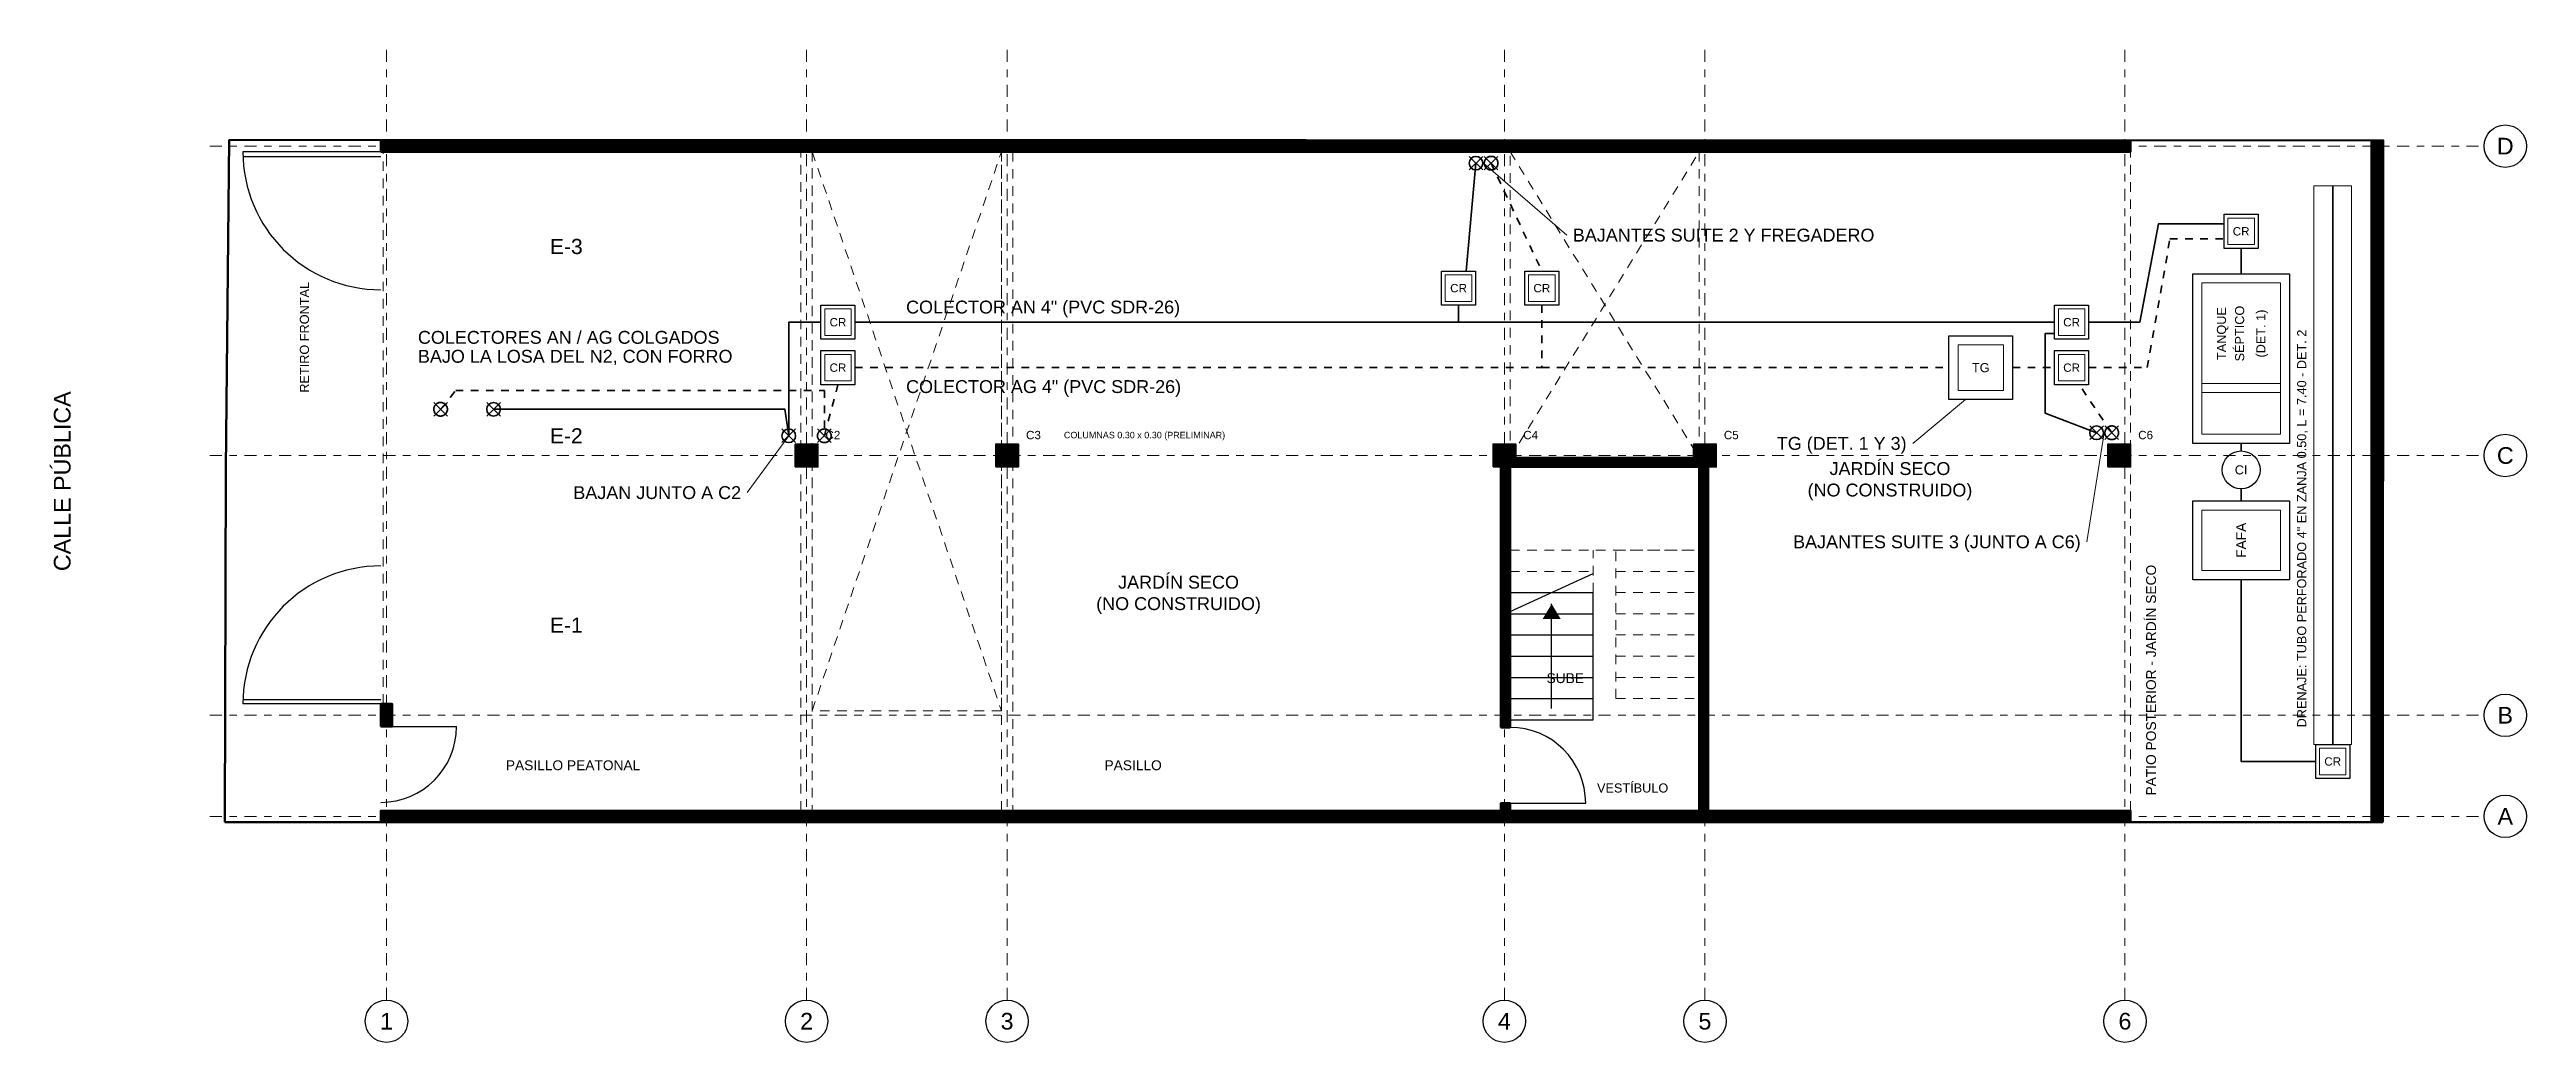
# Model space of a CAD drawing. Header units: metres. Extents: x -2.3 to 30.4, y -42.9 to 10.2.
# Drawn here: x -2.32 to 30.41, y -2.91 to 10.2 of the extents above; entities that cross this region are included whole.
import ezdxf
from ezdxf.enums import TextEntityAlignment as Align

# ---------------------------------------------------------------- set-up
doc = ezdxf.new("R2010")
doc.units = ezdxf.units.M
doc.linetypes.add('CENTER', pattern=[5.08, 3.175, -0.635, 0.635, -0.635])
doc.linetypes.add('DASHED', pattern=[1.524, 1.27, -0.254])
for name, color, linetype, lineweight in [('A-EJES', 8, 'CENTER', 13), ('A-EJES-TXT', 7, 'Continuous', 25), ('A-ESCALERA', 8, 'Continuous', 25), ('A-ESPACIOS', 7, 'Continuous', 25), ('A-MURO', 8, 'Continuous', 50), ('A-MURO-TRAMA', 8, 'Continuous', 9), ('A-PROYECCION', 8, 'DASHED', 18), ('A-PUERTA', 8, 'Continuous', 25), ('E-COLUMNA', 8, 'Continuous', 35), ('S-ACC', 7, 'Continuous', 25), ('S-AJ', 4, 'DASHED', 35), ('S-AN', 3, 'Continuous', 35), ('S-FINO', 8, 'Continuous', 13), ('S-TXT', 7, 'Continuous', 18), ('T-LINDERO', 8, 'Continuous', 50)]:
    doc.layers.add(name, color=color, linetype=linetype, lineweight=lineweight)
doc.styles.add('ARIAL', font='arial.ttf')
pattern_1 = [(45, (0, 0), (-0.0020205576, 0.0020205576), [])]

msp = doc.modelspace()

# ---------------------------------------------------------------- texts
at = {"layer": 'A-EJES-TXT', "style": 'ARIAL'}
for s, p in [('D', (30.13, 8.925)), ('C', (30.13, 4.84)), ('B', (30.13, 1.41)), ('A', (30.13, 0.075)), ('1', (2.135, -2.63)), ('2', (7.685, -2.63)), ('3', (10.335, -2.63)), ('4', (16.905, -2.63)), ('5', (19.555, -2.63)), ('6', (25.105, -2.63))]:
    msp.add_text(s, height=0.22, dxfattribs=at).set_placement(p, align=Align.MIDDLE_CENTER)
at = {"layer": 'A-ESCALERA', "style": 'ARIAL'}
msp.add_text('SUBE', height=0.13, dxfattribs=at).set_placement((17.71, 1.9), align=Align.MIDDLE_CENTER)
at = {"layer": 'A-ESPACIOS', "style": 'ARIAL'}
for s, height, p in [('E-3', 0.2, (4.51, 7.6)), ('E-2', 0.2, (4.51, 5.1)), ('E-1', 0.2, (4.51, 2.6)), ('PASILLO PEATONAL', 0.13, (4.6, 0.75)), ('PASILLO', 0.13, (12, 0.75)), ('VESTÍBULO', 0.12, (18.6, 0.45))]:
    msp.add_text(s, height=height, dxfattribs=at).set_placement(p, align=Align.MIDDLE_CENTER)
for s, height, p in [('RETIRO FRONTAL', 0.12, (1.05, 6.4)), ('CALLE PÚBLICA', 0.22, (-2.15, 4.5))]:
    msp.add_text(s, height=height, rotation=90, dxfattribs=at).set_placement(p, align=Align.MIDDLE_CENTER)
at = {"layer": 'A-ESPACIOS', "char_height": 0.17, "width": 3.5, "attachment_point": 5, "style": 'ARIAL'}
for insert in [(22, 4.5), (12.6, 3)]:
    msp.add_mtext('JARDÍN SECO\\P(NO CONSTRUIDO)', dxfattribs=dict(at, insert=insert))
at = {"layer": 'E-COLUMNA', "style": 'ARIAL'}
for s, height, p in [('C2', 0.11, (7.935, 5.11)), ('C3', 0.11, (10.585, 5.11)), ('COLUMNAS 0.30 x 0.30 (PRELIMINAR)', 0.085, (11.085, 5.11)), ('C4', 0.11, (17.155, 5.11)), ('C5', 0.11, (19.805, 5.11)), ('C6', 0.11, (25.28, 5.11))]:
    msp.add_text(s, height=height, dxfattribs=at).set_placement(p, align=Align.MIDDLE_LEFT)
at = {"layer": 'S-TXT', "style": 'ARIAL'}
for s, height, p in [('CR', 0.11, (26.64, 7.8)), ('CR', 0.11, (16.3, 7.05)), ('CR', 0.11, (17.4, 7.05)), ('CR', 0.11, (8.1, 6.6)), ('CR', 0.11, (24.4, 6.6)), ('CR', 0.11, (8.1, 6)), ('TG', 0.12, (23.2, 6)), ('CR', 0.11, (24.4, 6)), ('CI', 0.12, (26.64, 4.65)), ('CR', 0.11, (27.85, 0.8))]:
    msp.add_text(s, height=height, dxfattribs=at).set_placement(p, align=Align.MIDDLE_CENTER)
for s, p in [('BAJANTES SUITE 2 Y FREGADERO', (17.81, 7.75)), ('COLECTOR AN 4" (PVC SDR-26)', (9, 6.8)), ('COLECTORES AN / AG COLGADOS', (2.55, 6.4)), ('BAJO LA LOSA DEL N2, CON FORRO', (2.55, 6.15)), ('COLECTOR AG 4" (PVC SDR-26)', (9, 5.75))]:
    msp.add_text(s, height=0.17, dxfattribs=at).set_placement(p, align=Align.MIDDLE_LEFT)
for s, height, p in [('TANQUE', 0.12, (26.38, 6.45)), ('SÉPTICO', 0.12, (26.62, 6.45)), ('(DET. 1)', 0.12, (26.9, 6.45)), ('FAFA', 0.13, (26.64, 3.72))]:
    msp.add_text(s, height=height, rotation=90, dxfattribs=at).set_placement(p, align=Align.MIDDLE_CENTER)
for s, height, p in [('DRENAJE: TUBO PERFORADO 4" EN ZANJA 0.50, L = 7.40 - DET. 2', 0.12, (27.44, 1.25)), ('PATIO POSTERIOR - JARDÍN SECO', 0.13, (25.45, 0.35))]:
    msp.add_text(s, height=height, rotation=90, dxfattribs=at).set_placement(p, align=Align.MIDDLE_LEFT)
for s, p in [('TG (DET. 1 Y 3)', (22.22, 5)), ('BAJAN JUNTO A C2', (6.82, 4.35)), ('BAJANTES SUITE 3 (JUNTO A C6)', (24.52, 3.7))]:
    msp.add_text(s, height=0.17, dxfattribs=at).set_placement(p, align=Align.MIDDLE_RIGHT)

# ---------------------------------------------------------------- hatches: boundary and pattern name
at = {"layer": 'A-MURO-TRAMA'}
h = msp.add_hatch(dxfattribs=at)
h.set_pattern_fill('ANSI31', scale=0.03)
h.set_pattern_definition(pattern_1)
h.paths.add_polyline_path([(2.06, 8.85), (2.06, 9), (25.18, 9), (25.18, 8.85)])
h = msp.add_hatch(dxfattribs=at)
h.set_pattern_fill('ANSI31', scale=0.03)
h.set_pattern_definition(pattern_1)
h.paths.add_polyline_path([(28.362, 0), (28.362, 9), (28.512, 9), (28.512, 0)])
h = msp.add_hatch(dxfattribs=at)
h.set_pattern_fill('ANSI31', scale=0.03)
h.set_pattern_definition(pattern_1)
h.paths.add_polyline_path([(16.86, 1.25), (16.86, 4.81), (16.98, 4.81), (16.98, 1.25)])
h = msp.add_hatch(dxfattribs=at)
h.set_pattern_fill('ANSI31', scale=0.03)
h.set_pattern_definition(pattern_1)
h.paths.add_polyline_path([(16.98, 4.69), (16.98, 4.81), (19.48, 4.81), (19.48, 4.69)])
h = msp.add_hatch(dxfattribs=at)
h.set_pattern_fill('ANSI31', scale=0.03)
h.set_pattern_definition(pattern_1)
h.paths.add_polyline_path([(19.48, 0.15), (19.48, 4.81), (19.6, 4.81), (19.6, 0.15)])
h = msp.add_hatch(dxfattribs=at)
h.set_pattern_fill('ANSI31', scale=0.03)
h.set_pattern_definition(pattern_1)
h.paths.add_polyline_path([(2.06, 1.26), (2.06, 1.56), (2.21, 1.56), (2.21, 1.26)])
h = msp.add_hatch(dxfattribs=at)
h.set_pattern_fill('ANSI31', scale=0.03)
h.set_pattern_definition(pattern_1)
h.paths.add_polyline_path([(2.06, 0), (2.06, 0.15), (25.18, 0.15), (25.18, 0)])
h = msp.add_hatch(dxfattribs=at)
h.set_pattern_fill('ANSI31', scale=0.03)
h.set_pattern_definition(pattern_1)
h.paths.add_polyline_path([(16.86, 0.15), (16.86, 0.25), (16.98, 0.25), (16.98, 0.15)])
at = {"layer": 'E-COLUMNA'}
for points in [[(7.535, 4.69), (7.535, 4.99), (7.835, 4.99), (7.835, 4.69)], [(10.185, 4.69), (10.185, 4.99), (10.485, 4.99), (10.485, 4.69)], [(16.755, 4.69), (16.755, 4.99), (17.055, 4.99), (17.055, 4.69)], [(19.405, 4.69), (19.405, 4.99), (19.705, 4.99), (19.705, 4.69)], [(24.88, 4.69), (24.88, 4.99), (25.18, 4.99), (25.18, 4.69)]]:
    msp.add_hatch(color=7, dxfattribs=at).paths.add_polyline_path(points)

# ---------------------------------------------------------------- linework, layer by layer
at = {"layer": 'A-EJES', "ltscale": 0.05}
for p, q in [((2.135, -2.35), (2.135, 10.2)), ((7.685, -2.35), (7.685, 10.2)), ((10.335, -2.35), (10.335, 10.2)), ((16.905, -2.35), (16.905, 10.2)), ((19.555, -2.35), (19.555, 10.2)), ((25.105, -2.35), (25.105, 10.2)), ((-0.2, 8.925), (29.85, 8.925)), ((-0.2, 4.84), (29.85, 4.84)), ((-0.2, 1.41), (29.85, 1.41)), ((-0.2, 0.075), (29.85, 0.075))]:
    msp.add_line(p, q, dxfattribs=at)
at = {"layer": 'A-EJES-TXT'}
for centre in [(30.13, 8.925), (30.13, 4.84), (30.13, 1.41), (30.13, 0.075), (2.135, -2.63), (7.685, -2.63), (10.335, -2.63), (16.905, -2.63), (19.555, -2.63), (25.105, -2.63)]:
    msp.add_circle(centre, 0.28, dxfattribs=at)
at = {"layer": 'A-ESCALERA'}
for p, q in [((16.98, 2.78), (18.08, 3.28)), ((16.98, 3.03), (18.08, 3.03)), ((18.08, 1.35), (18.08, 3.03)), ((16.98, 2.75), (18.08, 2.75)), ((17.53, 1.5), (17.53, 2.88)), ((16.98, 2.47), (18.08, 2.47)), ((16.98, 2.19), (18.08, 2.19)), ((16.98, 1.91), (18.08, 1.91)), ((16.98, 1.63), (18.08, 1.63)), ((16.98, 1.35), (18.08, 1.35))]:
    msp.add_line(p, q, dxfattribs=at)
msp.add_solid([(17.53, 2.88), (17.41, 2.68), (17.65, 2.68)], dxfattribs=at)
at = {"layer": 'A-MURO'}
for points in [[(2.06, 8.85), (2.06, 9), (25.18, 9), (25.18, 8.85)], [(28.362, 0), (28.362, 9), (28.512, 9), (28.512, 0)], [(16.86, 1.25), (16.86, 4.81), (16.98, 4.81), (16.98, 1.25)], [(16.98, 4.69), (16.98, 4.81), (19.48, 4.81), (19.48, 4.69)], [(19.48, 0.15), (19.48, 4.81), (19.6, 4.81), (19.6, 0.15)], [(2.06, 1.26), (2.06, 1.56), (2.21, 1.56), (2.21, 1.26)], [(2.06, 0), (2.06, 0.15), (25.18, 0.15), (25.18, 0)], [(16.86, 0.15), (16.86, 0.25), (16.98, 0.25), (16.98, 0.15)]]:
    msp.add_lwpolyline(points, close=True, dxfattribs=at)
at = {"layer": 'A-PROYECCION', "ltscale": 0.1}
for p, q in [((2.09, 1.56), (2.09, 8.85)), ((7.76, 1.47), (10.26, 8.85)), ((7.76, 8.85), (10.26, 1.47)), ((16.98, 4.81), (19.48, 8.85)), ((16.98, 8.85), (19.48, 4.81)), ((25.18, 0.15), (25.18, 8.85)), ((16.98, 3.59), (18.08, 3.59)), ((16.98, 3.59), (19.48, 3.59)), ((16.98, 3.31), (18.08, 3.31)), ((18.08, 3.03), (18.08, 3.59)), ((18.38, 3.59), (19.48, 3.59)), ((18.38, 1.63), (18.38, 3.59)), ((18.38, 3.31), (19.48, 3.31)), ((18.38, 3.03), (19.48, 3.03)), ((18.38, 2.75), (19.48, 2.75)), ((18.38, 2.47), (19.48, 2.47)), ((18.38, 2.19), (19.48, 2.19)), ((18.38, 1.91), (19.48, 1.91)), ((18.38, 1.63), (19.48, 1.63))]:
    msp.add_line(p, q, dxfattribs=at)
for points in [[(7.61, 0.15), (7.61, 8.85), (7.76, 8.85), (7.76, 0.15)], [(7.76, 1.47), (7.76, 8.85), (10.26, 8.85), (10.26, 1.47)], [(10.26, 0.15), (10.26, 8.85), (10.41, 8.85), (10.41, 0.15)], [(16.98, 4.81), (16.98, 8.85), (19.48, 8.85), (19.48, 4.81)]]:
    msp.add_lwpolyline(points, close=True, dxfattribs=at)
at = {"layer": 'A-PUERTA'}
for p, q in [((2.06, 8.85), (0.238, 8.85)), ((2.06, 8.85), (0.238, 8.85)), ((0.238, 8.79), (2.06, 8.79)), ((0.238, 1.62), (2.06, 1.62)), ((2.06, 1.56), (0.238, 1.56)), ((2.06, 1.56), (0.238, 1.56)), ((2.06, 1.26), (3.06, 1.26)), ((16.98, 0.25), (17.98, 0.25))]:
    msp.add_line(p, q, dxfattribs=at)
for centre, radius, start, end in [((2.06, 8.85), 1.822, 180, -90), ((2.06, 1.56), 1.822, 90, 180), ((2.06, 1.26), 1, -90, 0), ((16.98, 0.25), 1, 0, 90)]:
    msp.add_arc(centre, radius, start, end, dxfattribs=at)
at = {"layer": 'E-COLUMNA'}
for points in [[(7.535, 4.69), (7.535, 4.99), (7.835, 4.99), (7.835, 4.69)], [(10.185, 4.69), (10.185, 4.99), (10.485, 4.99), (10.485, 4.69)], [(16.755, 4.69), (16.755, 4.99), (17.055, 4.99), (17.055, 4.69)], [(19.405, 4.69), (19.405, 4.99), (19.705, 4.99), (19.705, 4.69)], [(24.88, 4.69), (24.88, 4.99), (25.18, 4.99), (25.18, 4.69)]]:
    msp.add_lwpolyline(points, close=True, dxfattribs=at)
at = {"layer": 'S-ACC'}
for points in [[(26.415, 7.575), (26.415, 8.025), (26.865, 8.025), (26.865, 7.575)], [(16.075, 6.825), (16.075, 7.275), (16.525, 7.275), (16.525, 6.825)], [(17.175, 6.825), (17.175, 7.275), (17.625, 7.275), (17.625, 6.825)], [(26, 5), (26, 7.24), (27.28, 7.24), (27.28, 5)], [(7.875, 6.375), (7.875, 6.825), (8.325, 6.825), (8.325, 6.375)], [(24.175, 6.375), (24.175, 6.825), (24.625, 6.825), (24.625, 6.375)], [(7.875, 5.775), (7.875, 6.225), (8.325, 6.225), (8.325, 5.775)], [(22.78, 5.58), (22.78, 6.42), (23.62, 6.42), (23.62, 5.58)], [(24.175, 5.775), (24.175, 6.225), (24.625, 6.225), (24.625, 5.775)], [(26, 3.2), (26, 4.24), (27.28, 4.24), (27.28, 3.2)], [(27.625, 0.575), (27.625, 1.025), (28.075, 1.025), (28.075, 0.575)]]:
    msp.add_lwpolyline(points, close=True, dxfattribs=at)
msp.add_circle((26.64, 4.65), 0.25, dxfattribs=at)
at = {"layer": 'S-AJ'}
for p, q in [((16.64, 8.61), (16.82, 8.79)), ((16.64, 8.79), (16.82, 8.61)), ((2.76, 5.36), (2.94, 5.54)), ((2.76, 5.54), (2.94, 5.36)), ((7.83, 5.01), (8.01, 5.19)), ((7.83, 5.19), (8.01, 5.01)), ((24.84, 5.05), (25.02, 5.23)), ((24.84, 5.23), (25.02, 5.05))]:
    msp.add_line(p, q, dxfattribs=at)
at = {"layer": 'S-AJ', "ltscale": 0.02}
for points in [[(16.73, 8.7), (17.4, 7.275)], [(24.625, 6), (25.4, 6), (25.7, 7.7), (26.415, 7.7)], [(17.4, 6.825), (17.4, 6)], [(8.325, 6), (17.4, 6), (22.78, 6)], [(23.62, 6), (24.175, 6)], [(2.85, 5.45), (3.05, 5.7), (7.92, 5.7), (7.92, 5.1)], [(7.92, 5.1), (8.1, 5.775)], [(24.93, 5.14), (24.5, 5.775)]]:
    msp.add_lwpolyline(points, dxfattribs=at)
at = {"layer": 'S-AJ'}
for centre in [(16.73, 8.7), (2.85, 5.45), (7.92, 5.1), (24.93, 5.14)]:
    msp.add_circle(centre, 0.09, dxfattribs=at)
at = {"layer": 'S-AN'}
for p, q in [((16.44, 8.61), (16.62, 8.79)), ((16.44, 8.79), (16.62, 8.61)), ((3.46, 5.36), (3.64, 5.54)), ((3.46, 5.54), (3.64, 5.36)), ((7.36, 5.01), (7.54, 5.19)), ((7.36, 5.19), (7.54, 5.01)), ((24.64, 5.05), (24.82, 5.23)), ((24.64, 5.23), (24.82, 5.05))]:
    msp.add_line(p, q, dxfattribs=at)
for points in [[(16.53, 8.7), (16.4, 7.275)], [(27.85, 1.025), (27.85, 8.4)], [(24.625, 6.6), (25.3, 6.6), (25.55, 7.9), (26.415, 7.9)], [(26.64, 7.575), (26.64, 7.24)], [(7.45, 5.1), (7.45, 6.6), (7.875, 6.6)], [(8.325, 6.6), (16.3, 6.6), (24.175, 6.6)], [(16.3, 6.825), (16.3, 6.6)], [(24.73, 5.14), (24.05, 5.4), (24.05, 6.45), (24.175, 6.45)], [(3.55, 5.45), (7.4, 5.45), (7.45, 5.1)], [(26.64, 5), (26.64, 4.9)], [(26.64, 4.4), (26.64, 4.24)], [(26.64, 3.2), (26.64, 0.8), (27.625, 0.8)]]:
    msp.add_lwpolyline(points, dxfattribs=at)
for centre in [(16.53, 8.7), (3.55, 5.45), (7.45, 5.1), (24.73, 5.14)]:
    msp.add_circle(centre, 0.09, dxfattribs=at)
at = {"layer": 'S-FINO'}
for p, q in [((16.63, 8.7), (17.73, 7.75)), ((23, 5.58), (22.3, 5)), ((7.45, 5.1), (6.9, 4.35)), ((24.83, 5.14), (24.6, 3.7))]:
    msp.add_line(p, q, dxfattribs=at)
for points in [[(27.6, 1.025), (27.6, 8.4), (28.1, 8.4), (28.1, 1.025)], [(26.465, 7.625), (26.465, 7.975), (26.815, 7.975), (26.815, 7.625)], [(16.125, 6.875), (16.125, 7.225), (16.475, 7.225), (16.475, 6.875)], [(17.225, 6.875), (17.225, 7.225), (17.575, 7.225), (17.575, 6.875)], [(26.12, 5.12), (26.12, 7.12), (27.16, 7.12), (27.16, 5.12)], [(7.925, 6.425), (7.925, 6.775), (8.275, 6.775), (8.275, 6.425)], [(24.225, 6.425), (24.225, 6.775), (24.575, 6.775), (24.575, 6.425)], [(22.9, 5.7), (22.9, 6.3), (23.5, 6.3), (23.5, 5.7)], [(7.925, 5.825), (7.925, 6.175), (8.275, 6.175), (8.275, 5.825)], [(24.225, 5.825), (24.225, 6.175), (24.575, 6.175), (24.575, 5.825)], [(26.12, 5.67), (26.12, 5.79), (27.16, 5.79), (27.16, 5.67)], [(26.12, 3.32), (26.12, 4.12), (27.16, 4.12), (27.16, 3.32)], [(27.675, 0.625), (27.675, 0.975), (28.025, 0.975), (28.025, 0.625)]]:
    msp.add_lwpolyline(points, close=True, dxfattribs=at)
at = {"layer": 'T-LINDERO'}
msp.add_lwpolyline([(0, 0), (0.011, 4.665), (0.057, 9.007), (28.518, 9), (28.512, 0)], close=True, dxfattribs=at)

msp.set_redraw_order([(e.dxf.handle, doc.entitydb.next_handle()) for e in msp.query("TEXT MTEXT ATTDEF DIMENSION ARC_DIMENSION")])  # texts and dimensions are drawn at this point

doc.saveas('drawing.dxf')
